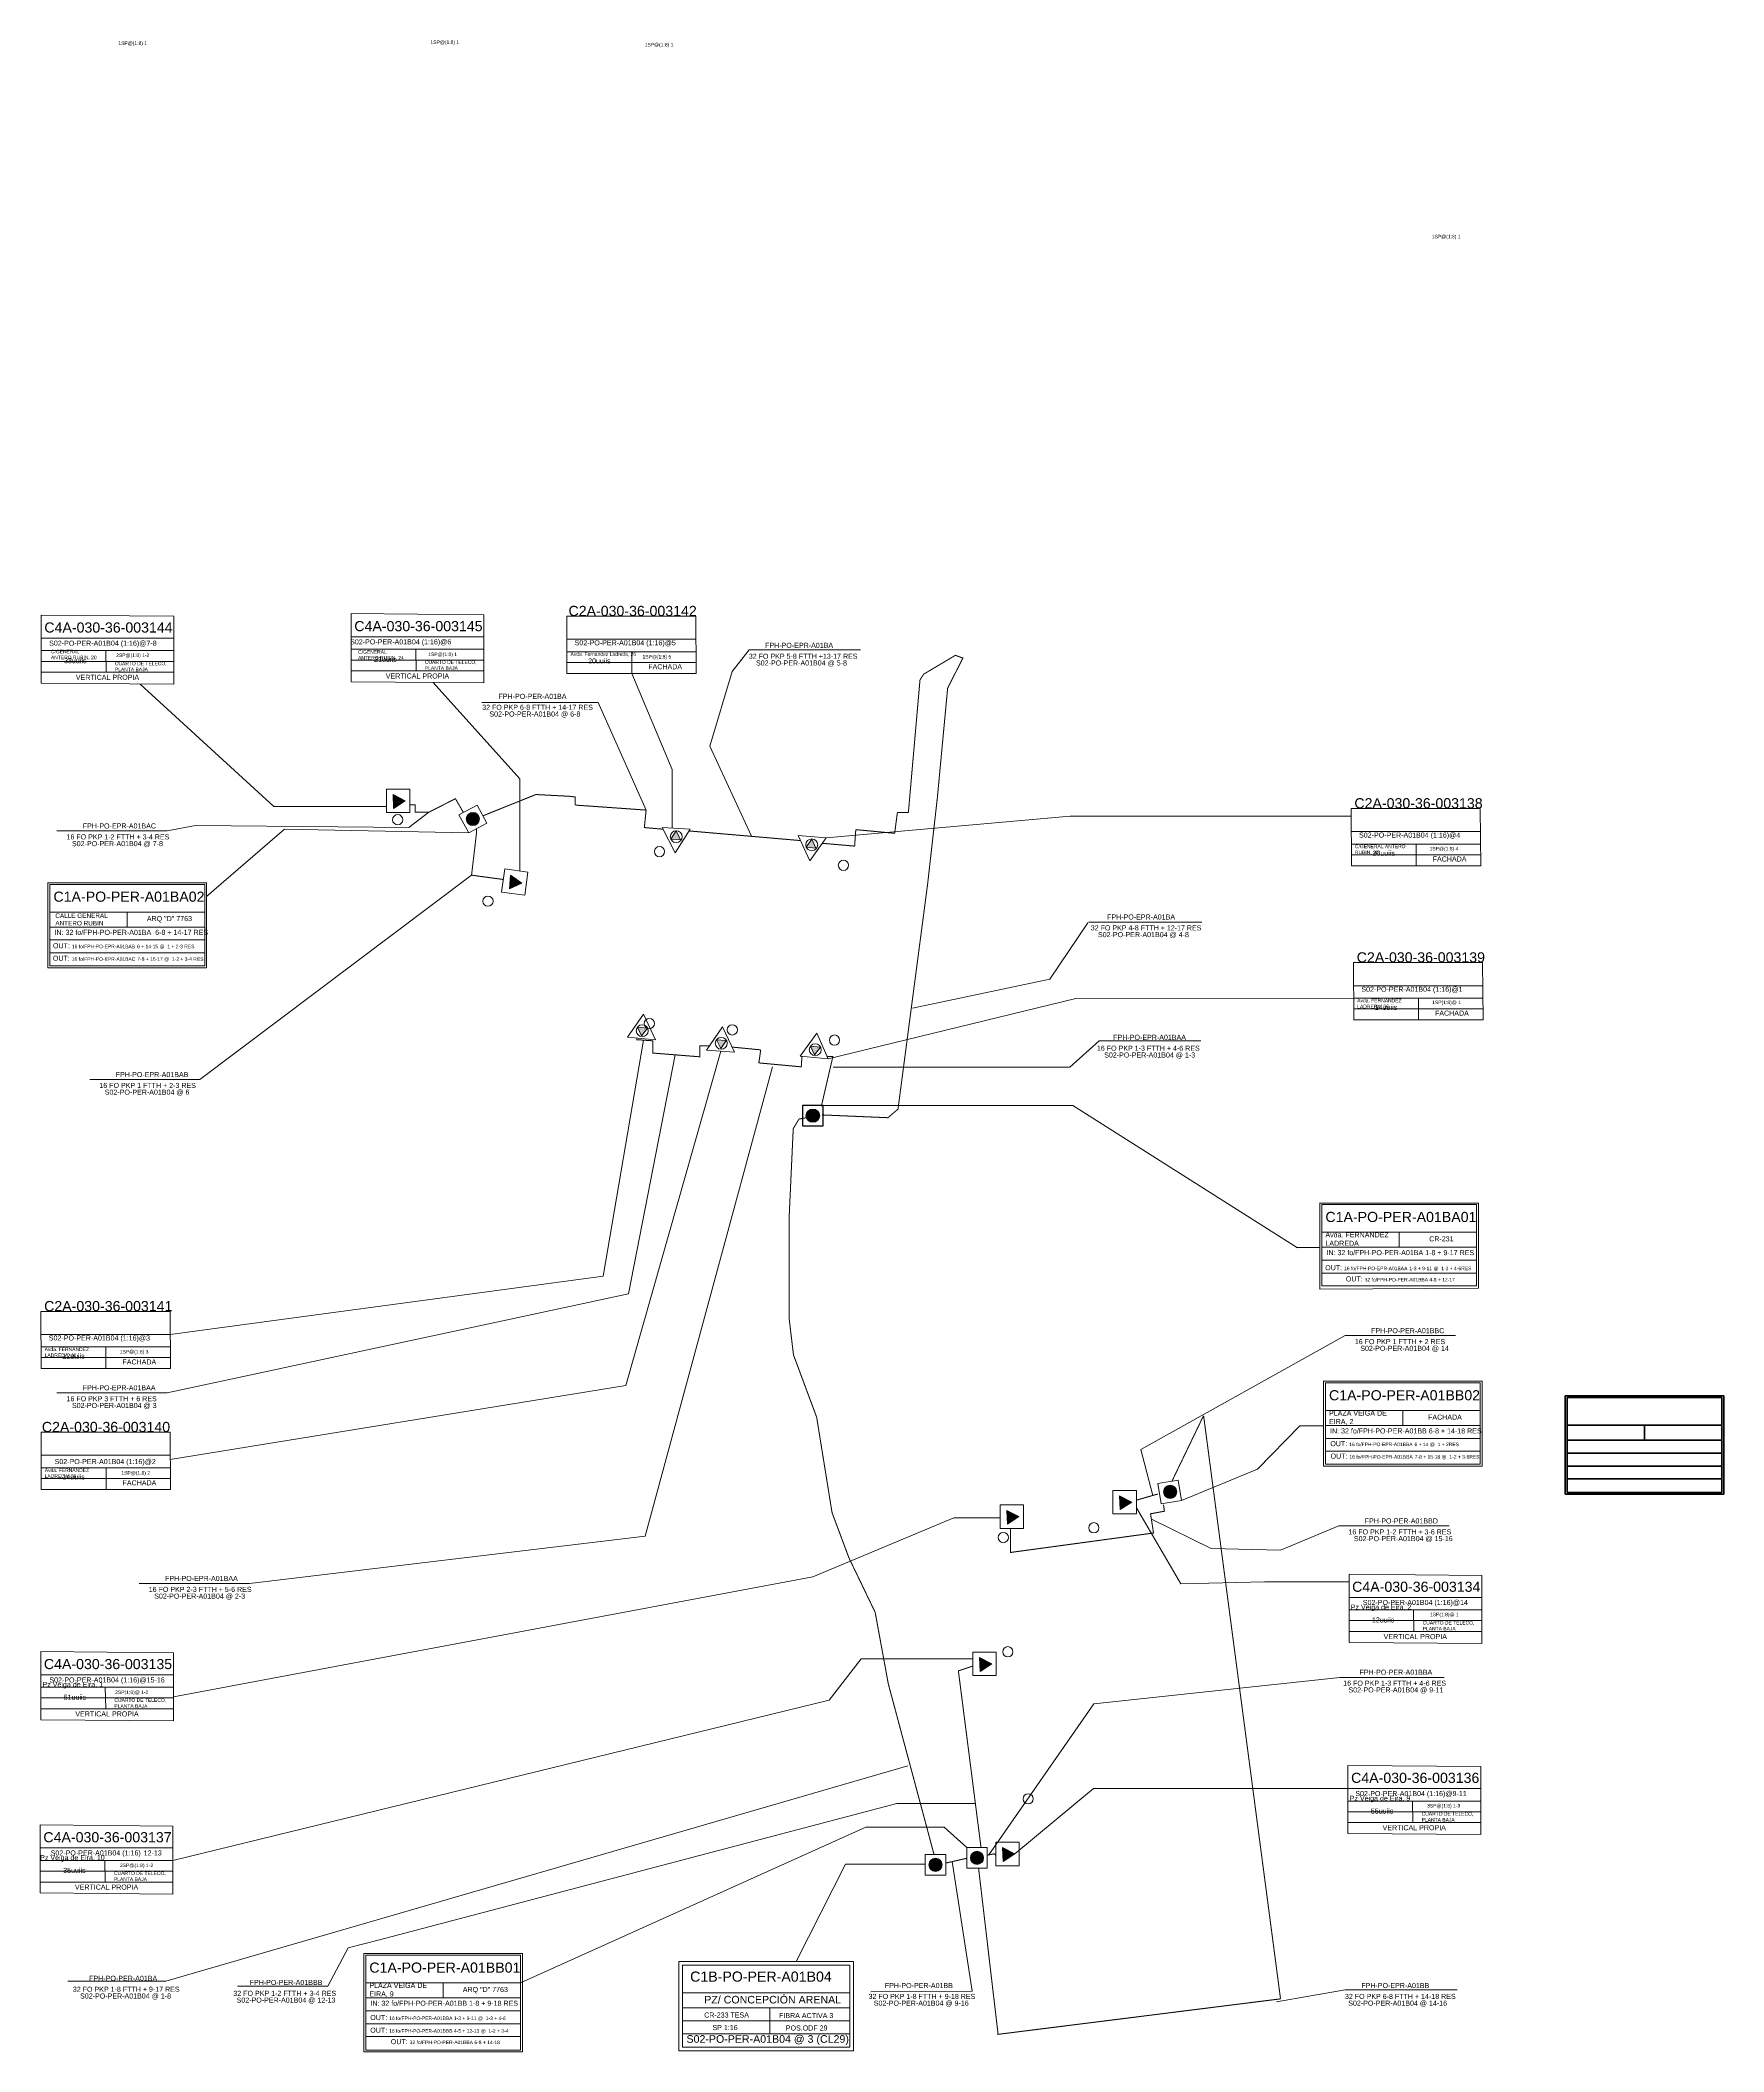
# Model space of a CAD drawing. Header units: millimetres. Extents: x 22 to 355, y 8 to 405.
import ezdxf

# ---------------------------------------------------------------- set-up
doc = ezdxf.new("R2010")
doc.units = ezdxf.units.MM
doc.header["$LTSCALE"] = 20
doc.linetypes.add('ACAD_ISO02W100', pattern=[15, 12, -3])
doc.styles.get("Standard").update_dxf_attribs({"font": 'arial.ttf'})

msp = doc.modelspace()

# ---------------------------------------------------------------- hatches: boundary and pattern name
at = {"lineweight": 9, "true_color": 0xf26722}
h = msp.add_hatch(color=30, dxfattribs=at)
h.dxf.hatch_style = 1
h.paths.add_polyline_path([(92.22, 253.81), (94.51, 255.29), (92.1, 256.52)])
at = {"linetype": 'Continuous', "lineweight": 9, "ltscale": 0.006}
h = msp.add_hatch(color=5, dxfattribs=at)
h.dxf.hatch_style = 1
h.paths.add_polyline_path([(109.17, 251.71, 1), (106.57, 251.71, 1)])
at = {"linetype": 'Continuous', "lineweight": 200, "ltscale": 0.006, "true_color": 0xf26722}
h = msp.add_hatch(color=30, dxfattribs=at)
h.dxf.hatch_style = 1
h.paths.add_polyline_path([(174.8, 247.75), (173.68, 246.15), (175.58, 245.98)])
h.paths.add_polyline_path([(148, 249.37), (146.94, 247.73), (148.85, 247.63)])
at = {"lineweight": 9, "true_color": 0xf26722}
h = msp.add_hatch(color=30, dxfattribs=at)
h.dxf.hatch_style = 1
h.paths.add_polyline_path([(115.08, 237.92), (117.55, 239.07), (115.32, 240.62)])
at = {"linetype": 'Continuous', "lineweight": 9, "ltscale": 0.006, "true_color": 0xf26722}
h = msp.add_hatch(color=30, dxfattribs=at)
h.dxf.hatch_style = 1
h.paths.add_polyline_path([(176.45, 206.68), (174.52, 206.88), (175.29, 205.14)])
h.paths.add_polyline_path([(157.89, 207.99), (155.95, 208.13), (156.78, 206.42)])
h.paths.add_polyline_path([(142.29, 210.43, -0.014812), (142.23, 210.46), (140.36, 210.62), (141.17, 208.9)])
h = msp.add_hatch(color=5)
h.dxf.hatch_style = 1
h.paths.add_polyline_path([(173.68, 193.15, 1), (176.28, 193.15, 1)])
at = {"lineweight": 9}
h = msp.add_hatch(color=5, dxfattribs=at)
h.dxf.hatch_style = 1
h.paths.add_polyline_path([(244.21, 118.94, 1), (246.81, 118.94, 1)])
at = {"lineweight": 9, "true_color": 0xf26722}
h = msp.add_hatch(color=30, dxfattribs=at)
h.dxf.hatch_style = 1
h.paths.add_polyline_path([(213.37, 112.54), (215.65, 114.02), (213.24, 115.25)])
h = msp.add_hatch(color=30, dxfattribs=at)
h.dxf.hatch_style = 1
h.paths.add_polyline_path([(235.66, 115.41), (237.94, 116.89), (235.53, 118.12)])
h = msp.add_hatch(color=30, dxfattribs=at)
h.dxf.hatch_style = 1
h.paths.add_polyline_path([(207.99, 83.47), (210.28, 84.95), (207.86, 86.18)])
at = {"lineweight": 9}
h = msp.add_hatch(color=5, dxfattribs=at)
h.dxf.hatch_style = 1
h.paths.add_polyline_path([(206.08, 46.65, 1), (208.68, 46.65, 1)])
at = {"lineweight": 9, "true_color": 0xf26722}
h = msp.add_hatch(color=30, dxfattribs=at)
h.dxf.hatch_style = 1
h.paths.add_polyline_path([(212.56, 45.96), (214.84, 47.44), (212.43, 48.67)])
at = {"lineweight": 9}
h = msp.add_hatch(color=1, dxfattribs=at)
h.dxf.hatch_style = 1
h.paths.add_polyline_path([(197.88, 45.27, 1), (200.48, 45.27, 1)])

# ---------------------------------------------------------------- linework, layer by layer
at = {"color": 18, "linetype": 'Continuous', "lineweight": 9, "ltscale": 0.006, "true_color": 0x000000}
for p, q in [((22.64, 291.97), (22.64, 278.51)), ((48.85, 291.72), (22.64, 291.97)), ((48.85, 278.3), (48.85, 291.72)), ((83.84, 292.24), (83.84, 278.78)), ((110.04, 291.98), (83.84, 292.24)), ((110.04, 278.56), (110.04, 291.98)), ((126.4, 291.75), (151.89, 291.75)), ((126.44, 280.45), (126.4, 291.75)), ((151.89, 291.75), (151.97, 280.45)), ((22.64, 287.4), (48.85, 287.4)), ((83.84, 287.67), (110.04, 287.67)), ((126.4, 287.18), (151.92, 287.18)), ((22.64, 284.94), (48.85, 284.94)), ((22.64, 282.83), (48.85, 282.83)), ((35.38, 284.94), (35.47, 280.67)), ((83.84, 285.21), (110.04, 285.21)), ((83.84, 283.09), (110.04, 283.09)), ((96.58, 285.21), (96.66, 280.94)), ((126.4, 282.61), (151.89, 282.61)), ((126.43, 284.72), (151.94, 284.72)), ((139.23, 284.72), (139.23, 280.45)), ((162.39, 285.08), (184.41, 285.08)), ((22.64, 280.67), (48.85, 280.67)), ((22.64, 280.67), (48.85, 280.67)), ((22.64, 278.51), (48.85, 278.3)), ((83.84, 280.94), (110.04, 280.94)), ((83.84, 280.94), (110.04, 280.94)), ((83.84, 278.78), (110.04, 278.56)), ((151.97, 280.45), (126.44, 280.45)), ((132.62, 274.73), (109.63, 274.73)), ((281.24, 253.79), (306.72, 253.79)), ((281.28, 242.49), (281.24, 253.79)), ((306.72, 253.79), (306.81, 242.49)), ((47.51, 249.37), (25.76, 249.37)), ((281.24, 249.22), (306.76, 249.22)), ((281.27, 246.77), (306.78, 246.77)), ((294.07, 246.77), (294.07, 242.49)), ((281.24, 244.65), (306.72, 244.65)), ((306.81, 242.49), (281.28, 242.49)), ((229.37, 231.33), (251.77, 231.33)), ((281.7, 223.37), (307.18, 223.37)), ((281.74, 212.07), (281.7, 223.37)), ((307.18, 223.37), (307.27, 212.07)), ((281.7, 218.8), (307.22, 218.8)), ((281.72, 216.34), (307.24, 216.34)), ((294.53, 216.34), (294.53, 212.07)), ((281.7, 214.23), (307.18, 214.23)), ((307.27, 212.07), (281.74, 212.07)), ((231.49, 207.93), (251.59, 207.93)), ((53.99, 200.31), (32.24, 200.31)), ((22.6, 154.53), (48.08, 154.53)), ((22.64, 143.23), (22.6, 154.53)), ((48.08, 154.53), (48.17, 143.23)), ((22.6, 149.96), (48.12, 149.96)), ((22.63, 147.5), (48.14, 147.5)), ((35.43, 147.5), (35.43, 143.23)), ((301.82, 149.75), (280.07, 149.75)), ((22.6, 145.39), (48.08, 145.39)), ((48.17, 143.23), (22.64, 143.23)), ((47.51, 138.47), (25.76, 138.47)), ((22.62, 130.68), (48.1, 130.68)), ((22.66, 119.38), (22.62, 130.68)), ((48.1, 130.68), (48.19, 119.38)), ((22.62, 126.11), (48.14, 126.11)), ((22.65, 123.65), (48.16, 123.65)), ((35.45, 123.65), (35.45, 119.38)), ((22.62, 121.53), (48.1, 121.53)), ((48.19, 119.38), (22.66, 119.38)), ((300.56, 112.19), (278.81, 112.19)), ((63.74, 100.84), (41.99, 100.84)), ((280.81, 102.63), (280.81, 89.17)), ((307.01, 102.38), (280.81, 102.63)), ((307.01, 88.96), (307.01, 102.38)), ((280.81, 98.06), (307.01, 98.06)), ((280.81, 95.6), (307.01, 95.6)), ((293.55, 95.6), (293.63, 91.33)), ((280.81, 93.49), (307.01, 93.49)), ((280.81, 91.33), (307.01, 91.33)), ((280.81, 91.33), (307.01, 91.33)), ((22.55, 87.37), (22.55, 73.91)), ((48.76, 87.12), (22.55, 87.37)), ((280.81, 89.17), (307.01, 88.96)), ((48.76, 73.7), (48.76, 87.12)), ((22.55, 82.8), (48.76, 82.8)), ((22.55, 80.34), (48.76, 80.34)), ((35.3, 80.34), (35.38, 76.07)), ((279.01, 82.25), (299.59, 82.25)), ((22.55, 78.23), (48.76, 78.23)), ((22.55, 76.07), (48.76, 76.07)), ((22.55, 76.07), (48.76, 76.07)), ((22.55, 73.91), (48.76, 73.7)), ((280.6, 64.91), (280.6, 51.45)), ((306.8, 64.66), (280.6, 64.91)), ((306.8, 51.24), (306.8, 64.66)), ((280.6, 60.34), (306.8, 60.34)), ((280.6, 57.88), (306.8, 57.88)), ((280.6, 55.77), (306.8, 55.77)), ((293.34, 57.88), (293.42, 53.61)), ((22.46, 53.19), (22.46, 39.73)), ((48.66, 52.94), (22.46, 53.19)), ((48.66, 39.52), (48.66, 52.94)), ((280.6, 53.61), (306.8, 53.61)), ((280.6, 53.61), (306.8, 53.61)), ((22.46, 48.62), (48.66, 48.62)), ((280.6, 51.45), (306.8, 51.24)), ((22.46, 46.16), (48.66, 46.16)), ((22.46, 44.05), (48.66, 44.05)), ((35.2, 46.16), (35.28, 41.89)), ((22.46, 41.89), (48.66, 41.89)), ((22.46, 41.89), (48.66, 41.89)), ((22.46, 39.73), (48.66, 39.52)), ((47.25, 22.35), (27.89, 22.35)), ((79.25, 21.36), (61.37, 21.36)), ((206.41, 20.36), (186.39, 20.23)), ((280.04, 20.63), (302.13, 20.63))]:
    msp.add_line(p, q, dxfattribs=at)
at = {"color": 251, "linetype": 'Continuous', "lineweight": 9, "ltscale": 0.006, "true_color": 0x636466}
for p, q in [((159.02, 280.8), (162.39, 285.08)), ((42.18, 278.3), (68.6, 254.19)), ((100.05, 278.65), (117.1, 259.61)), ((139.23, 280.45), (147.23, 261.51)), ((154.66, 266.06), (159.02, 280.8)), ((142.06, 253.47), (132.62, 274.73)), ((162.83, 248.29), (154.66, 266.06)), ((117.1, 259.61), (117.1, 241.44)), ((147.23, 261.51), (147.23, 249.88)), ((68.6, 254.19), (90.78, 254.19)), ((47.51, 249.37), (53.11, 250.44)), ((95.24, 250.02), (53.11, 250.44)), ((99.14, 253.03), (95.24, 250.02)), ((177.59, 247.96), (225.75, 252.26)), ((225.75, 252.26), (281.24, 252.26)), ((55.3, 236.39), (70.68, 249.68)), ((70.68, 249.68), (107.06, 248.96)), ((107.6, 240.62), (53.99, 200.31)), ((221.75, 220.08), (229.28, 231.2)), ((229.89, 231.33), (229.37, 231.33)), ((194.64, 214.38), (221.75, 220.08)), ((178, 204.35), (226.86, 216.3)), ((226.88, 216.3), (281.72, 216.34)), ((133.56, 161.49), (141.56, 208.06)), ((225.69, 202.74), (231.49, 207.93)), ((138.08, 139.91), (156.78, 205.91)), ((138.56, 157.96), (147.78, 205.16)), ((167.03, 202.79), (141.84, 110.15)), ((178.98, 202.74), (225.69, 202.74)), ((177.01, 195.18), (226.26, 195.18)), ((226.26, 195.18), (270.62, 167.07)), ((270.39, 167.14), (275.05, 167.14)), ((48.12, 149.96), (133.56, 161.49)), ((47.51, 138.47), (138.56, 157.96)), ((280.07, 149.75), (239.73, 127.29)), ((48.14, 125.29), (138.08, 139.91)), ((271.1, 131.95), (275.76, 131.95)), ((239.73, 127.29), (242.07, 118.19)), ((247.74, 117.19), (262.74, 123.36)), ((238.83, 115.76), (247.6, 100.75)), ((174.94, 102.12), (202.81, 113.79)), ((202.81, 113.79), (211.93, 113.79)), ((253.57, 107.7), (241.8, 113.49)), ((267.28, 107.36), (278.81, 112.19)), ((141.84, 110.15), (63.74, 100.84)), ((253.57, 107.7), (267.28, 107.36)), ((48.76, 78.46), (174.94, 102.12)), ((247.6, 100.75), (264.13, 101.17)), ((264.13, 101.17), (280.81, 101.17)), ((178.2, 77.8), (184.52, 85.97)), ((184.52, 85.97), (206.55, 85.97)), ((230.41, 77.05), (279.01, 82.25)), ((48.66, 46.16), (178.2, 77.8)), ((209.72, 47.25), (230.41, 77.05)), ((47.25, 22.35), (193.71, 64.82)), ((230.36, 60.34), (214.84, 47.44)), ((280.6, 60.34), (230.36, 60.34)), ((89.4, 30.51), (191.53, 57.39)), ((191.53, 57.39), (207.05, 57.39)), ((117.27, 21.97), (185.46, 52.72)), ((185.46, 52.72), (200.91, 52.72)), ((200.91, 52.72), (205.34, 48.68)), ((171.65, 26.17), (181.44, 45.43)), ((181.44, 45.43), (197.15, 45.43)), ((202.46, 45.92), (206.41, 20.36)), ((83.22, 28.89), (79.25, 21.36)), ((89.4, 30.51), (83.22, 28.89)), ((266.52, 18.21), (280.04, 20.63))]:
    msp.add_line(p, q, dxfattribs=at)
at = {"color": 30, "lineweight": 9, "true_color": 0xf26722}
for p, q in [((90.78, 257.58), (95.4, 257.58)), ((90.78, 252.96), (90.78, 257.58)), ((92.1, 256.52), (92.22, 253.81)), ((94.51, 255.29), (92.1, 256.52)), ((92.22, 253.81), (94.51, 255.29)), ((95.4, 257.58), (95.4, 252.96)), ((95.4, 252.96), (90.78, 252.96)), ((113.54, 237.27), (114.17, 241.85)), ((114.17, 241.85), (118.74, 241.22)), ((115.32, 240.62), (115.08, 237.92)), ((115.08, 237.92), (117.55, 239.07)), ((117.55, 239.07), (115.32, 240.62)), ((118.74, 241.22), (118.11, 236.65)), ((118.11, 236.65), (113.54, 237.27)), ((234.22, 119.18), (238.83, 119.18)), ((234.22, 114.57), (234.22, 119.18)), ((238.83, 119.18), (238.83, 114.57)), ((211.93, 116.31), (216.54, 116.31)), ((211.93, 111.69), (211.93, 116.31)), ((213.24, 115.25), (213.37, 112.54)), ((215.65, 114.02), (213.24, 115.25)), ((216.54, 116.31), (216.54, 111.69)), ((235.53, 118.12), (235.66, 115.41)), ((237.94, 116.89), (235.53, 118.12)), ((235.66, 115.41), (237.94, 116.89)), ((216.54, 111.69), (211.93, 111.69)), ((213.37, 112.54), (215.65, 114.02)), ((238.83, 114.57), (234.22, 114.57)), ((211.12, 49.73), (215.73, 49.73)), ((211.12, 45.11), (211.12, 49.73)), ((212.43, 48.67), (212.56, 45.96)), ((214.84, 47.44), (212.43, 48.67)), ((215.73, 49.73), (215.73, 45.11)), ((215.73, 45.11), (211.12, 45.11)), ((212.56, 45.96), (214.84, 47.44))]:
    msp.add_line(p, q, dxfattribs=at)
at = {"color": 32, "linetype": 'ByBlock', "lineweight": 9, "ltscale": 0.006, "true_color": 0xcd6928}
for p, q in [((145.23, 250), (147.77, 245.03)), ((150.78, 249.69), (145.23, 250)), ((147.77, 245.03), (150.78, 249.69)), ((172.06, 248.48), (174.4, 243.42)), ((177.59, 247.96), (172.06, 248.48)), ((174.4, 243.42), (177.59, 247.96)), ((141.56, 213.2), (138.36, 208.63)), ((143.88, 208.15), (141.56, 213.2)), ((157.11, 210.72), (153.98, 206.11)), ((159.51, 205.71), (157.11, 210.72)), ((138.36, 208.63), (143.88, 208.15)), ((175.76, 209.43), (172.48, 204.92)), ((178, 204.35), (175.76, 209.43)), ((153.98, 206.11), (159.51, 205.71)), ((172.48, 204.92), (178, 204.35))]:
    msp.add_line(p, q, dxfattribs=at)
at = {"linetype": 'ByBlock', "lineweight": 9, "ltscale": 0.006}
for p, q in [((148, 249.37), (146.94, 247.73)), ((146.94, 247.73), (148.85, 247.63)), ((148.85, 247.63), (148, 249.37)), ((174.8, 247.75), (173.68, 246.15)), ((175.58, 245.98), (174.8, 247.75)), ((173.68, 246.15), (175.58, 245.98)), ((140.36, 210.62), (141.17, 208.9)), ((142.3, 210.45), (140.36, 210.62)), ((141.17, 208.9), (142.3, 210.45)), ((155.95, 208.13), (156.78, 206.42)), ((157.89, 207.99), (155.95, 208.13)), ((156.78, 206.42), (157.89, 207.99)), ((174.52, 206.88), (175.29, 205.14)), ((176.45, 206.68), (174.52, 206.88)), ((175.29, 205.14), (176.45, 206.68))]:
    msp.add_line(p, q, dxfattribs=at)
at = {"color": 5, "linetype": 'Continuous', "lineweight": 9, "ltscale": 0.006}
for p, q in [((23.97, 222.35), (23.97, 239.19)), ((23.97, 239.13), (55.3, 239.13)), ((24.35, 238.81), (24.35, 222.76)), ((54.92, 238.81), (24.35, 238.81)), ((54.92, 222.76), (54.92, 238.81)), ((55.3, 239.19), (55.3, 222.35)), ((24.35, 233.35), (54.92, 233.35)), ((24.35, 230.38), (54.92, 230.38)), ((39.63, 233.35), (39.63, 230.38)), ((24.35, 227.84), (54.92, 227.84)), ((55.3, 222.35), (23.97, 222.35)), ((24.35, 225.3), (54.92, 225.3)), ((24.35, 222.76), (54.92, 222.76)), ((275.05, 158.93), (275.05, 175.98)), ((275.05, 175.91), (306.38, 175.91)), ((275.43, 175.59), (275.43, 159.55)), ((306, 175.59), (275.43, 175.59)), ((306, 159.55), (306, 175.59)), ((306.38, 175.98), (306.38, 159.12)), ((275.43, 170.13), (306, 170.13)), ((275.43, 167.17), (306, 167.17)), ((290.72, 170.13), (290.72, 167.17)), ((275.43, 164.63), (306, 164.63)), ((275.05, 158.93), (306.38, 159.12)), ((275.43, 162.09), (306, 162.09)), ((275.43, 159.55), (306, 159.55)), ((275.76, 123.94), (275.76, 140.79)), ((275.76, 140.72), (307.09, 140.72)), ((276.14, 140.4), (276.14, 124.36)), ((306.71, 140.4), (276.14, 140.4)), ((306.71, 124.36), (306.71, 140.4)), ((307.09, 140.79), (307.09, 123.94)), ((276.14, 134.94), (306.71, 134.94)), ((276.14, 131.98), (306.71, 131.98)), ((291.42, 134.94), (291.42, 131.98)), ((276.14, 129.44), (306.71, 129.44)), ((307.09, 123.94), (275.76, 123.94)), ((276.14, 126.9), (306.71, 126.9)), ((276.14, 124.36), (306.71, 124.36)), ((86.33, 8.38), (86.33, 27.81)), ((117.65, 27.81), (117.65, 8.38)), ((86.33, 27.75), (117.65, 27.75)), ((86.71, 27.43), (86.71, 8.72)), ((117.27, 27.43), (86.71, 27.43)), ((117.27, 8.72), (117.27, 27.43)), ((86.71, 21.97), (117.27, 21.97)), ((101.99, 21.97), (101.99, 19.01)), ((86.71, 19.01), (117.27, 19.01)), ((86.71, 16.47), (117.27, 16.47)), ((86.71, 13.93), (117.27, 13.93)), ((117.65, 8.38), (86.33, 8.38)), ((86.71, 11.39), (117.27, 11.39)), ((86.71, 8.72), (117.27, 8.72))]:
    msp.add_line(p, q, dxfattribs=at)
at = {"color": 251, "linetype": 'Continuous', "lineweight": 200, "ltscale": 0.006, "true_color": 0x636466}
for p, q in [((323.46, 137.88), (354.79, 137.88)), ((323.46, 118.45), (323.46, 137.88)), ((323.84, 137.5), (323.84, 118.79)), ((354.41, 137.5), (323.84, 137.5)), ((354.41, 118.79), (354.41, 137.5)), ((354.79, 137.88), (354.79, 118.45)), ((323.84, 132.04), (354.41, 132.04)), ((339.12, 132.04), (339.12, 129.08)), ((323.84, 129.08), (354.41, 129.08)), ((323.84, 126.54), (354.41, 126.54)), ((323.84, 124), (354.41, 124)), ((323.84, 121.46), (354.41, 121.46)), ((354.79, 118.45), (323.46, 118.45)), ((323.84, 118.79), (354.41, 118.79))]:
    msp.add_line(p, q, dxfattribs=at)
at = {"color": 251, "linetype": 'Continuous', "lineweight": 9, "ltscale": 0.01, "true_color": 0x636466}
msp.add_line((262.74, 123.36), (271.1, 131.95), dxfattribs=at)
at = {"color": 32, "lineweight": 9, "true_color": 0xcd6928}
for p, q in [((206.55, 87.23), (211.17, 87.23)), ((206.55, 82.62), (206.55, 87.23)), ((207.86, 86.18), (207.99, 83.47)), ((210.28, 84.95), (207.86, 86.18)), ((207.99, 83.47), (210.28, 84.95)), ((211.17, 87.23), (211.17, 82.62)), ((211.17, 82.62), (206.55, 82.62))]:
    msp.add_line(p, q, dxfattribs=at)
at = {"color": 1, "linetype": 'Continuous', "lineweight": 9, "ltscale": 0.006}
for p, q in [((148.52, 26.17), (148.52, 8.57)), ((183.02, 26.17), (148.52, 26.17)), ((149.24, 25.45), (149.24, 9.32)), ((182.26, 25.45), (149.24, 25.45)), ((182.26, 9.32), (182.26, 25.45)), ((183.02, 8.57), (183.02, 26.17)), ((149.24, 19.99), (182.26, 19.99)), ((149.24, 17.03), (182.26, 17.03)), ((166.51, 17.03), (166.51, 11.91)), ((149.24, 14.49), (182.26, 14.49)), ((148.52, 8.57), (183.02, 8.57)), ((149.24, 9.32), (149.24, 11.91)), ((149.24, 11.91), (182.26, 11.91)), ((182.26, 9.32), (149.24, 9.32)), ((182.26, 11.91), (182.26, 9.32)), ((182.26, 9.32), (182.26, 9.32))]:
    msp.add_line(p, q, dxfattribs=at)
at = {"color": 3, "linetype": 'ACAD_ISO02W100', "lineweight": 200, "ltscale": 0.01, "const_width": 0.2}
for points in [[(176.78, 193.3), (189.81, 192.75), (191.78, 194.44), (197.64, 238.97), (199.55, 255.91), (201.58, 277.54), (204.59, 283.47), (203.11, 284.02), (196.84, 280.29), (196.12, 279.15)], [(198.9, 47.3), (189.86, 81.03), (187.27, 95.13), (182.11, 105.84), (178.77, 114.77), (175.72, 133.65), (171.15, 145.93), (170.3, 153.04), (170.3, 173.29), (171.1, 190.59), (172.25, 192.49), (173.98, 192.79)]]:
    msp.add_lwpolyline(points, dxfattribs=at)
at = {"color": 3, "linetype": 'Continuous', "lineweight": 200, "ltscale": 0.006, "const_width": 0.2}
for points in [[(196.12, 279.15), (193.83, 252.99)], [(127, 256.19), (120.3, 256.54), (109.85, 252.34)], [(128.07, 254.46), (128.07, 256.05), (127, 256.19)], [(145.38, 249.7), (141.71, 250.02), (142.06, 253.47), (128.07, 254.46)], [(191.66, 252.99), (191.12, 248.89), (183.45, 249.61)], [(193.83, 252.99), (191.66, 252.99)], [(150.56, 249.35), (172.54, 247.45)], [(183.45, 249.61), (183.22, 246.36), (176.86, 246.91)]]:
    msp.add_lwpolyline(points, dxfattribs=at)
at = {"color": 5, "linetype": 'Continuous', "lineweight": 200, "ltscale": 0.006, "const_width": 0.2}
for points in [[(99.14, 253.03), (96.44, 253.03), (96.47, 254.51), (95.54, 254.51)], [(105.99, 253), (104.42, 255.72), (99.14, 253.03)], [(108.59, 249.79), (108.59, 249.06), (107.6, 240.62), (113.88, 239.77)], [(164.68, 206.14), (159.04, 206.69)], [(172.84, 204.88), (172.68, 202.79), (164.31, 203.57), (164.68, 206.14)]]:
    msp.add_lwpolyline(points, dxfattribs=at)
at = {"color": 5, "lineweight": 9}
for points in [[(107.06, 248.96), (110.63, 250.9), (108.68, 254.47), (105.11, 252.52)], [(243.73, 116.54), (247.74, 117.19), (247.09, 121.2), (243.08, 120.55)], [(205.34, 44.62), (209.41, 44.62), (209.41, 48.68), (205.34, 48.68)]]:
    msp.add_lwpolyline(points, close=True, dxfattribs=at)
at = {"color": 5, "linetype": 'Continuous', "lineweight": 9, "ltscale": 0.006, "const_width": 0.2}
for points in [[(154.52, 206.91), (152.65, 206.91), (152.65, 204.77), (143.41, 205.51), (143.41, 207.93), (140.1, 208.16)], [(140.2, 208.16), (140.2, 208.47)], [(177.78, 204.84), (178.93, 204.84), (176.65, 195.02)]]:
    msp.add_lwpolyline(points, dxfattribs=at)
at = {"color": 5}
msp.add_lwpolyline([(172.95, 191.12), (177.01, 191.12), (177.01, 195.18), (172.95, 195.18)], close=True, dxfattribs=at)
at = {"color": 3, "linetype": 'ACAD_ISO02W100', "ltscale": 0.01, "const_width": 0.2}
for points in [[(252.11, 133.91), (251.83, 133.39), (245.86, 121)], [(267.29, 18.83), (252.11, 133.91)], [(207.69, 44.57), (211.54, 11.83)], [(211.41, 11.81), (267.32, 18.83)]]:
    msp.add_lwpolyline(points, dxfattribs=at)
at = {"color": 5, "linetype": 'ByBlock', "lineweight": 200, "ltscale": 0.006, "const_width": 0.2}
msp.add_lwpolyline([(244.19, 116.37), (244.37, 115.08), (241.63, 114.57), (242.22, 110.78), (214, 106.94), (214, 111.69)], dxfattribs=at)
at = {"color": 5, "lineweight": 9, "ltscale": 0.01, "const_width": 0.2}
msp.add_lwpolyline([(243.09, 118.48), (243.09, 118.48), (238.8, 117.25)], dxfattribs=at)
at = {"color": 5, "linetype": 'ACAD_ISO02W100', "lineweight": 9, "ltscale": 0.01, "const_width": 0.2}
msp.add_lwpolyline([(244.19, 116.37), (244.19, 116.37)], dxfattribs=at)
at = {"color": 5, "linetype": 'ACAD_ISO02W100', "ltscale": 0.01, "const_width": 0.2}
msp.add_lwpolyline([(208.17, 48.68), (203.7, 83.57), (206.49, 84.5)], dxfattribs=at)
at = {"color": 1, "lineweight": 9}
msp.add_lwpolyline([(197.15, 43.24), (201.21, 43.24), (201.21, 47.3), (197.15, 47.3)], close=True, dxfattribs=at)
at = {"color": 3, "linetype": 'ACAD_ISO02W100', "lineweight": 9, "ltscale": 0.01, "const_width": 0.2}
msp.add_lwpolyline([(201.21, 45.63), (205.34, 46.57)], dxfattribs=at)
at = {"color": 5, "lineweight": 9, "const_width": 0.2}
for points in [[(209.36, 47.18), (210.85, 47.46)], [(210.77, 47.48), (211.12, 47.18)]]:
    msp.add_lwpolyline(points, dxfattribs=at)
at = {"color": 3, "linetype": 'ByBlock', "lineweight": 9, "ltscale": 0.006}
for centre in [(93.02, 251.57), (144.71, 245.27), (181, 242.57), (110.84, 235.5), (142.7, 211.35), (159.07, 210.08), (179.24, 208.07), (230.43, 111.81), (212.57, 109.87), (213.46, 87.34), (217.47, 58.3)]:
    msp.add_circle(centre, 1.01, dxfattribs=at)
at = {"color": 5, "lineweight": 9}
for centre in [(107.87, 251.71), (245.51, 118.9), (207.38, 46.65)]:
    msp.add_circle(centre, 1.3, dxfattribs=at)
at = {"linetype": 'ByBlock', "lineweight": 9, "ltscale": 0.006}
for centre in [(148, 248.22), (174.76, 246.61), (141.29, 209.92), (156.89, 207.44), (175.44, 206.16)]:
    msp.add_circle(centre, 1.17, dxfattribs=at)
at = {"color": 5}
msp.add_circle((174.98, 193.15), 1.3, dxfattribs=at)
at = {"color": 1, "lineweight": 9}
msp.add_circle((199.18, 45.27), 1.3, dxfattribs=at)

# ---------------------------------------------------------------- texts
at = {"color": 251, "linetype": 'Continuous', "lineweight": 9, "ltscale": 0.006, "true_color": 0x636466, "attachment_point": 1}
for s, width, gutter_width, heights, insert, char_height in [('{\\C256;\\c0;1SP@(1:8) 1}', 13.4619, 12.5, [0], (37.88, 405.2), 0.7), ('{\\C256;\\c0;1SP@(1:8) 1}', 13.4619, 12.5, [0], (99.49, 405.39), 0.7), ('{\\C256;\\c0;1SP@(1:8) 1}', 13.4619, 12.5, [0], (141.78, 404.9), 0.7), ('{\\C256;\\c0;1SP@(1:8) 1}', 13.4619, 12.5, [0], (297.15, 367.02), 0.7), ('{\\C256;\\c0; C2A-030-36-003142}', 24.0298, 12.5, [0], (126.74, 293.78), 2), ('{\\C256;\\c0;C/GENERAL ANTERO RUBIN, 20}', 9.4561, 0, [2.29], (24.57, 285.12), 0.7), ('\\pxqc;{\\H0.4x;\\C256;\\c0;33uuiis} ', 12.7842, 12.5, [0], (22.99, 283.46), 2.5), ('\\pxsm1,ql;{\\C256;\\c0;CUARTO DE TELECO, PLANTA BAJA} ', 12.7842, 12.5, [7.61], (37.19, 282.75), 0.7), ('{\\C256;\\c0;2SP@(1:8) 1-2}', 13.4619, 12.5, [0], (37.45, 284.38), 0.7), ('{\\C256;\\c0;C/GENERAL ANTERO RUBIN, 24}', 9.4561, 0, [2.29], (85.2, 285.04), 0.7), ('\\pxqc;{\\H0.4x;\\C256;\\c0;21uuiis} ', 12.7842, 12.5, [0], (84.19, 283.73), 2.5), ('\\pxsm1,ql;{\\C256;\\c0;CUARTO DE TELECO, PLANTA BAJA} ', 12.7842, 12.5, [7.61], (98.38, 283.02), 0.7), ('{\\C256;\\c0;1SP@(1:8) 1}', 13.4619, 12.5, [0], (99.06, 284.57), 0.7), ('{\\C256;\\c0;Avda. Fernandez Ladreda, 26}', 12.7842, 12.5, [0], (127.14, 284.6), 0.7), ('\\pxqc;{\\H0.4x;\\C256;\\c0;20uuiis} ', 12.7842, 12.5, [0], (126.44, 283.42), 2.5), ('{\\C256;\\c0;1SP@(1:8) 5}', 13.4619, 12.5, [0], (141.35, 284.08), 0.7), ('\\pxqc;{\\C256;\\c0;FACHADA}', 26.2042, 12.5, [0], (132.72, 282.27), 1), ('\\pxqc;{\\C256;\\c0;VERTICAL PROPIA}', 26.2042, 12.5, [0], (22.63, 280.17), 1), ('\\pxqc;{\\C256;\\c0;VERTICAL PROPIA}', 26.2042, 12.5, [0], (83.82, 280.44), 1), ('{\\C256;\\c0; C2A-030-36-003138}', 24.0298, 12.5, [0], (281.87, 255.82), 2), ('{\\C256;\\c0;C/GENERAL ANTERO RUBIN, 30}', 12.7842, 12.5, [0], (281.97, 246.65), 0.7), ('{\\C256;\\c0;1SP@(1:8) 4}', 13.4619, 12.5, [0], (296.72, 246.2), 0.7), ('\\pxqc;{\\H0.4x;\\C256;\\c0;20uuiis} ', 12.7842, 12.5, [0], (281.27, 245.46), 2.5), ('\\pxqc;{\\C256;\\c0;FACHADA}', 26.2042, 12.5, [0], (287.56, 244.31), 1), ('{\\C256;\\c0;CALLE GENERAL ANTERO RUBIN}', 14.5651, 12.5, [0], (25.44, 233.1), 0.9), ('{\\C256;\\c0;OUT: \\H0.7x;16 fo/FPH-PO-EPR-A01BAB\\H1.42857x;\\C5; \\H0.7x;\\C256;\\c0;6 + 14-15 @  1 + 2-3 RES}', 35.919, 12.5, [0], (24.97, 227.2), 1), ('{\\C256;\\c0;IN: 32 fo/FPH-PO-PER-A01BA  6-8 + 14-17 RES}', 38.3096, 12.5, [0], (25.28, 229.84), 1), ('{\\C256;\\c0;OUT: \\H0.7x;16 fo/FPH-PO-EPR-A01BAC\\H1.42857x;\\C5; \\H0.7x;\\C256;\\c0;7-8 + 16-17 @  1-2 + 3-4 RES}', 35.919, 12.5, [0], (24.96, 224.72), 1), ('{\\C256;\\c0; C2A-030-36-003139}', 24.0298, 12.5, [0], (282.33, 225.4), 2), ('{\\C256;\\c0;Avda. FERNANDEZ LADRERA, 36}', 12.7842, 12.5, [0], (282.43, 216.22), 0.7), ('\\pxqc;{\\H0.4x;\\C256;\\c0;14uuiis} ', 12.7842, 12.5, [0], (281.73, 215.04), 2.5), ('{\\C256;\\c0;1SP(1:8)@ 1}', 13.4619, 12.5, [0], (297.23, 215.87), 0.7), ('\\pxqc;{\\C256;\\c0;FACHADA}', 26.2042, 12.5, [0], (288.02, 213.89), 1), ('{\\C256;\\c0;Avda. FERNANDEZ LADREDA}', 14.5651, 12.5, [0], (276.15, 170.13), 1), ('{\\C256;\\c0;OUT: \\H0.7x;16 fo/FPH-PO-EPR-A01BAA\\H1.42857x;\\C5; \\H0.7x;\\C256;\\c0;1-3 + 9-11 @  1-3 + 4-6RES}', 35.919, 12.5, [0], (276.11, 163.65), 1), ('{\\C256;\\c0;IN: 32 fo/FPH-PO-PER-A01BA 1-8 + 9-17 RES}', 31.9539, 12.5, [0], (276.36, 166.62), 1), ('{\\C256;\\c0;OUT: \\H0.7x;32 fo/FPH-PO-PER-A01BBA 4-8 + 12-17}', 40.0108, 12.5, [0], (280.18, 161.43), 1), ('{\\C256;\\c0; C2A-030-36-003141}', 24.0298, 12.5, [0], (23.23, 156.56), 2), ('{\\C256;\\c0;Avda. FERNANDEZ LADREDA, 40}', 12.7842, 12.5, [0], (23.33, 147.38), 0.7), ('{\\C256;\\c0;1SP@(1:8) 3}', 13.4619, 12.5, [0], (38.16, 146.92), 0.7), ('\\pxqc;{\\H0.4x;\\C256;\\c0;12uuiis} ', 12.7842, 12.5, [0], (22.63, 146.2), 2.5), ('\\pxqc;{\\C256;\\c0;FACHADA}', 26.2042, 12.5, [0], (28.92, 145.05), 1), ('{\\C256;\\c0; C2A-030-36-003140}', 24.0298, 12.5, [0], (22.78, 132.71), 2), ('{\\C256;\\c0;PLAZA VEIGA DE EIRA, 2}', 14.5651, 12.5, [0], (276.86, 134.94), 1), ('{\\C256;\\c0;IN: 32 fo/FPH-PO-PER-A01BB 6-8 + 14-18 RES}', 31.9539, 12.5, [0], (277.07, 131.43), 1), ('{\\C256;\\c0;OUT: \\H0.7x;16 fo/FPH-PO-EPR-A01BBA\\H1.42857x;\\C5; \\H0.7x;\\C256;\\c0;6 + 14 @  1 + 2RES}', 35.919, 12.5, [0], (277.13, 128.92), 1), ('{\\C256;\\c0;Avda. FERNANDEZ LADREDA, 38}', 12.7842, 12.5, [0], (23.35, 123.53), 0.7), ('{\\C256;\\c0;OUT: \\H0.7x;16 fo/FPH-PO-EPR-A01BBA\\H1.42857x;\\C5; \\H0.7x;\\C256;\\c0;7-8 + 15-18 @  1-2 + 3-6RES}', 35.919, 12.5, [0], (277.17, 126.46), 1), ('\\pxqc;{\\H0.4x;\\C256;\\c0;14uuiis} ', 12.7842, 12.5, [0], (22.65, 122.35), 2.5), ('{\\C256;\\c0;1SP@(1:8) 2}', 13.4619, 12.5, [0], (38.47, 122.99), 0.7), ('\\pxqc;{\\C256;\\c0;FACHADA}', 26.2042, 12.5, [0], (28.94, 121.19), 1), ('{\\H0.4x;\\C256;\\c0;Pz Veiga de Eira, 2} ', 12.7842, 12.5, [0], (281.16, 96.65), 2.5), ('\\pxqc;{\\H0.4x;\\C256;\\c0;12uuiis} ', 12.7842, 12.5, [0], (281.16, 94.12), 2.5), ('\\pxsm1,ql;{\\C256;\\c0;CUARTO DE TELECO, PLANTA BAJA} ', 12.7842, 12.5, [7.61], (295.35, 93.41), 0.7), ('{\\C256;\\c0;1SP(1:8)@ 1}', 13.4619, 12.5, [0], (296.8, 95.05), 0.7), ('\\pxqc;{\\C256;\\c0;VERTICAL PROPIA}', 26.2042, 12.5, [0], (280.79, 90.83), 1), ('{\\H0.4x;\\C256;\\c0;Pz Veiga de Eira, 1} ', 12.7842, 12.5, [0], (22.91, 81.39), 2.5), ('{\\C256;\\c0;2SP(1:8)@ 1-2}', 13.4619, 12.5, [0], (37.26, 79.69), 0.7), ('\\pxqc;{\\H0.4x;\\C256;\\c0;51uuiis} ', 12.7842, 12.5, [0], (22.91, 78.86), 2.5), ('\\pxqc;{\\C256;\\c0;VERTICAL PROPIA}', 26.2042, 12.5, [0], (22.54, 75.57), 1), ('\\pxsm1,ql;{\\C256;\\c0;CUARTO DE TELECO, PLANTA BAJA} ', 12.7842, 12.5, [7.61], (37.1, 78.15), 0.7), ('{\\H0.4x;\\C256;\\c0;Pz Veiga de Eira, 9} ', 12.7842, 12.5, [0], (280.95, 58.93), 2.5), ('\\pxqc;{\\H0.4x;\\C256;\\c0;55uuiis} ', 12.7842, 12.5, [0], (280.95, 56.4), 2.5), ('\\pxsm1,ql;{\\C256;\\c0;CUARTO DE TELECO, PLANTA BAJA} ', 12.7842, 12.5, [7.61], (295.15, 55.69), 0.7), ('{\\C256;\\c0;3SP@(1:8) 1-3}', 13.4619, 12.5, [0], (296.23, 57.3), 0.7), ('\\pxqc;{\\C256;\\c0;VERTICAL PROPIA}', 26.2042, 12.5, [0], (280.58, 53.11), 1), ('{\\H0.4x;\\C256;\\c0;Pz Veiga de Eira, 10} ', 12.7842, 12.5, [0], (22.45, 47.21), 2.5), ('\\pxqc;{\\H0.4x;\\C256;\\c0;35uuiis} ', 12.7842, 12.5, [0], (22.81, 44.68), 2.5), ('\\pxsm1,ql;{\\C256;\\c0;CUARTO DE TELECO, PLANTA BAJA} ', 12.7842, 12.5, [7.61], (37.01, 43.97), 0.7), ('{\\C256;\\c0;2SP@(1:8) 1-2}', 13.4619, 12.5, [0.919], (38.21, 45.53), 0.7), ('\\pxqc;{\\C256;\\c0;VERTICAL PROPIA}', 26.2042, 12.5, [0], (22.45, 41.39), 1), ('{\\C256;\\c0;PLAZA VEIGA DE EIRA, 9}', 14.5651, 12.5, [0], (87.42, 21.97), 1), ('{\\C256;\\c0;IN: 32 fo/FPH-PO-PER-A01BB 1-8 + 9-18 RES}', 29.6363, 12.5, [0], (87.63, 18.46), 1), ('{\\C256;\\c0;OUT: \\H0.7x;16 fo/FPH-PO-PER-A01BBA 1-3 + 9-11 @  1-3 + 4-6}', 40.0108, 12.5, [0], (87.61, 15.65), 1), ('{\\C256;\\c0;OUT: \\H0.7x;16 fo/FPH-PO-PER-A01BBB 4-5 + 12-13 @  1-2 + 3-4}', 40.0108, 12.5, [0], (87.61, 13.15), 1), ('{\\C256;\\c0;OUT: \\H0.7x;32 fo/FPH-PO-PER-A01BBA 6-8 + 14-18}', 40.0108, 12.5, [0], (91.66, 10.89), 1)]:
    msp.add_mtext_dynamic_manual_height_columns(s, width=width, gutter_width=gutter_width, heights=heights, dxfattribs=dict(at, insert=insert, char_height=char_height))
at = {"color": 18, "linetype": 'Continuous', "lineweight": 9, "ltscale": 0.006, "true_color": 0x000000, "attachment_point": 1}
for s, width, heights, insert, char_height in [('C4A-030-36-003144', 23.7977, [2.07], (23.27, 290.51), 2), ('C4A-030-36-003145', 23.7977, [2.07], (84.46, 290.78), 2), ('C1A-PO-PER-A01BA02', 31.4465, [2.07], (25.07, 237.38), 2), ('\\pxqc;ARQ "D" 7763', 14.666, [0], (40.63, 232.55), 1), ('C1A-PO-PER-A01BA01', 31.4465, [2.07], (276.15, 174.16), 2), ('\\pxqc;CR-231', 14.666, [0], (291.71, 169.34), 1), ('C1A-PO-PER-A01BB02', 31.4465, [2.07], (276.86, 138.97), 2), ('\\pxqc;FACHADA', 14.666, [0], (292.42, 134.15), 1), ('C4A-030-36-003134', 23.7977, [0], (281.43, 101.17), 2), ('C4A-030-36-003135', 23.7977, [0], (23.18, 85.91), 2), ('C4A-030-36-003136', 23.7977, [0], (281.22, 63.45), 2), ('C4A-030-36-003137', 23.7977, [0], (23.08, 51.73), 2), ('C1A-PO-PER-A01BB01', 31.4465, [0], (87.43, 26), 2), ('C1B-PO-PER-A01B04', 31.4465, [0], (150.75, 24.22), 2), ('{\\C5;FPH-PO-PER-A01BBB}', 17.6927, [0], (63.8, 22.57), 1), ('\\pxqc;ARQ "D" 7763', 14.666, [0], (102.99, 21.18), 1)]:
    msp.add_mtext_dynamic_manual_height_columns(s, width=width, gutter_width=12.5, heights=heights, dxfattribs=dict(at, insert=insert, char_height=char_height))
at = {"color": 5, "linetype": 'Continuous', "lineweight": 9, "ltscale": 0.006, "attachment_point": 1}
for s, width, insert, char_height in [('\\pxqc;{\\H0.66667x;\\C256;\\c0;S02-PO-PER-A01B04 (1:16)\\H1x;@7-8}', 33.0198, (18.32, 286.91), 1.5), ('\\pxqc;{\\H0.66667x;\\C256;\\c0;S02-PO-PER-A01B04 (1:16)\\H1x;@6}', 33.0198, (77.11, 287.18), 1.5), ('\\pxqc;{\\H0.66667x;\\C256;\\c0;S02-PO-PER-A01B04 (1:16)@5\\H1.5x; }', 33.0198, (121.43, 286.99), 1.5), ('FPH-PO-EPR-A01BAC', 17.6927, (30.87, 250.84), 1), ('16 FO PKP 1-2 FTTH + 3-4 RES', 26.7396, (27.65, 248.68), 1), ('S02-PO-PER-A01B04 @ 7-8', 33.0198, (28.73, 247.35), 1), ('\\pxqc;{\\H0.66667x;\\C256;\\c0;S02-PO-PER-A01B04 (1:16)@4\\H1.5x; }', 33.0198, (276.27, 249.04), 1.5), ('\\pxqc;{\\H0.66667x;\\C256;\\c0;S02-PO-PER-A01B04 (1:16)\\H1x;@1}', 33.0198, (276.73, 218.61), 1.5), ('16 FO PKP 1-3 FTTH + 4-6 RES', 26.7396, (231.05, 206.97), 1), ('FPH-PO-EPR-A01BAA', 17.6927, (234.27, 209.12), 1), ('\\pxqc;S02-PO-PER-A01B04 @ 1-3', 33.0198, (224.95, 205.63), 1), ('16 FO PKP 1 FTTH + 2-3 RES', 26.7396, (34.13, 199.62), 1), ('FPH-PO-EPR-A01BAB', 17.6927, (37.35, 201.77), 1), ('S02-PO-PER-A01B04 @ 6', 33.0198, (35.2, 198.29), 1), ('FPH-PO-PER-A01BBC', 17.6927, (285.18, 151.22), 1), ('\\pxqc;{\\H0.66667x;\\C256;\\c0;S02-PO-PER-A01B04 (1:16)@3\\H1.5x; }', 33.0198, (17.63, 149.78), 1.5), ('16 FO PKP 1 FTTH + 2 RES', 26.7396, (281.96, 149.06), 1), ('S02-PO-PER-A01B04 @ 14', 33.0198, (283.03, 147.73), 1), ('FPH-PO-EPR-A01BAA', 17.6927, (30.86, 139.94), 1), ('16 FO PKP 3 FTTH + 6 RES', 26.7396, (27.65, 137.78), 1), ('S02-PO-PER-A01B04 @ 3', 33.0198, (28.72, 136.45), 1), ('\\pxqc;{\\H0.66667x;\\C256;\\c0;S02-PO-PER-A01B04 (1:16)\\H1x;@2}', 33.0198, (18.78, 125.38), 1.5), ('16 FO PKP 1-2 FTTH + 3-6 RES', 26.7396, (280.7, 111.5), 1), ('FPH-PO-PER-A01BBD', 17.6927, (283.92, 113.66), 1), ('S02-PO-PER-A01B04 @ 15-16', 33.0198, (281.77, 110.17), 1), ('16 FO PKP 2-3 FTTH + 5-6 RES', 26.7396, (43.88, 100.15), 1), ('FPH-PO-EPR-A01BAA', 17.6927, (47.1, 102.31), 1), ('S02-PO-PER-A01B04 @ 2-3', 33.0198, (44.95, 98.82), 1), ('\\pxqc;{\\H0.66667x;\\C256;\\c0;S02-PO-PER-A01B04 (1:16)@14\\H1.5x; }', 33.0198, (277.4, 97.57), 1.5), ('FPH-PO-PER-A01BBA', 17.6927, (282.89, 83.8), 1), ('\\pxqc;{\\H0.66667x;\\C256;\\c0;S02-PO-PER-A01B04 (1:16)\\H1x;@15-16}', 33.0198, (19.14, 82.28), 1.5), ('16 FO PKP 1-3 FTTH + 4-6 RES', 26.7396, (279.67, 81.64), 1), ('\\pxqc;S02-PO-PER-A01B04 @ 9-11', 33.0198, (273.56, 80.31), 1), ('\\pxqc;{\\H0.66667x;\\C256;\\c0;S02-PO-PER-A01B04 (1:16)@9-11\\H1.5x; }', 33.0198, (276.54, 59.85), 1.5), ('\\pxqc;{\\H0.66667x;\\C256;\\c0;S02-PO-PER-A01B04 (1:16)\\H1.5x; \\H0.66666x;12-13}', 33.0198, (18.98, 48.13), 1.5), ('32 FO PKP 1-2 FTTH + 3-4 RES', 26.7396, (60.58, 20.42), 1), ('\\pxqc;S02-PO-PER-A01B04 @ 12-13', 33.0198, (54.47, 19.08), 1), ('\\pxqc;{\\C256;\\c0;CR-233 TESA}', 15.7389, (150.07, 16.14), 1), ('\\pxqc;{\\C256;\\c0;PZ/ CONCEPCIÓN ARENAL}', 30.2195, (151.93, 19.42), 1.5), ('{\\C256;\\c0;FIBRA ACTIVA 3}', 14.6723, (168.3, 16.03), 1), ('\\pxqc;{\\C256;\\c0;SP 1:16}', 7.1831, (154.05, 13.66), 1), ('{\\C256;\\c0;POS.ODF 29}', 12.2491, (169.64, 13.58), 1), ('\\pxqc;{\\C256;\\c0;S02-PO-PER-A01B04 @ 3 (CL29)}', 33.0198, (149.55, 11.66), 1.5)]:
    msp.add_mtext_dynamic_manual_height_columns(s, width=width, gutter_width=12.5, heights=[0], dxfattribs=dict(at, insert=insert, char_height=char_height))
at = {"color": 3, "linetype": 'Continuous', "lineweight": 9, "ltscale": 0.006, "char_height": 1, "attachment_point": 1}
for s, width, insert in [('FPH-PO-EPR-A01BA', 17.6927, (165.55, 286.49)), ('32 FO PKP 5-8 FTTH +13-17 RES', 26.7396, (162.33, 284.34)), ('\\pxqc;S02-PO-PER-A01B04 @ 5-8', 33.0198, (156.22, 283.01)), ('32 FO PKP 6-8 FTTH + 14-17 RES', 26.7396, (109.7, 274.26)), ('FPH-PO-PER-A01BA', 17.6927, (112.92, 276.42)), ('\\pxqc;S02-PO-PER-A01B04 @ 6-8', 33.0198, (103.59, 272.93)), ('32 FO PKP 4-8 FTTH + 12-17 RES', 26.7396, (229.83, 230.72)), ('FPH-PO-EPR-A01BA', 17.6927, (233.05, 232.87)), ('\\pxqc;S02-PO-PER-A01B04 @ 4-8', 33.0198, (223.72, 229.39)), ('32 FO PKP 1-8 FTTH + 9-17 RES', 26.7396, (28.9, 21.22)), ('\\pxqc;S02-PO-PER-A01B04 @ 1-8', 33.0198, (22.79, 19.89)), ('FPH-PO-PER-A01BA', 17.6927, (32.12, 23.38)), ('FPH-PO-PER-A01BB', 17.6927, (189.19, 21.96)), ('FPH-PO-EPR-A01BB', 17.6927, (283.23, 21.96)), ('32 FO PKP 1-8 FTTH + 9-18 RES', 26.7396, (185.97, 19.81)), ('\\pxqc;S02-PO-PER-A01B04 @ 9-16', 33.0198, (179.86, 18.48)), ('32 FO PKP 6-8 FTTH + 14-18 RES', 26.7396, (280.01, 19.81)), ('\\pxqc;S02-PO-PER-A01B04 @ 14-16', 33.0198, (273.9, 18.48))]:
    msp.add_mtext_dynamic_manual_height_columns(s, width=width, gutter_width=12.5, heights=[0], dxfattribs=dict(at, insert=insert))

doc.saveas('drawing.dxf')
